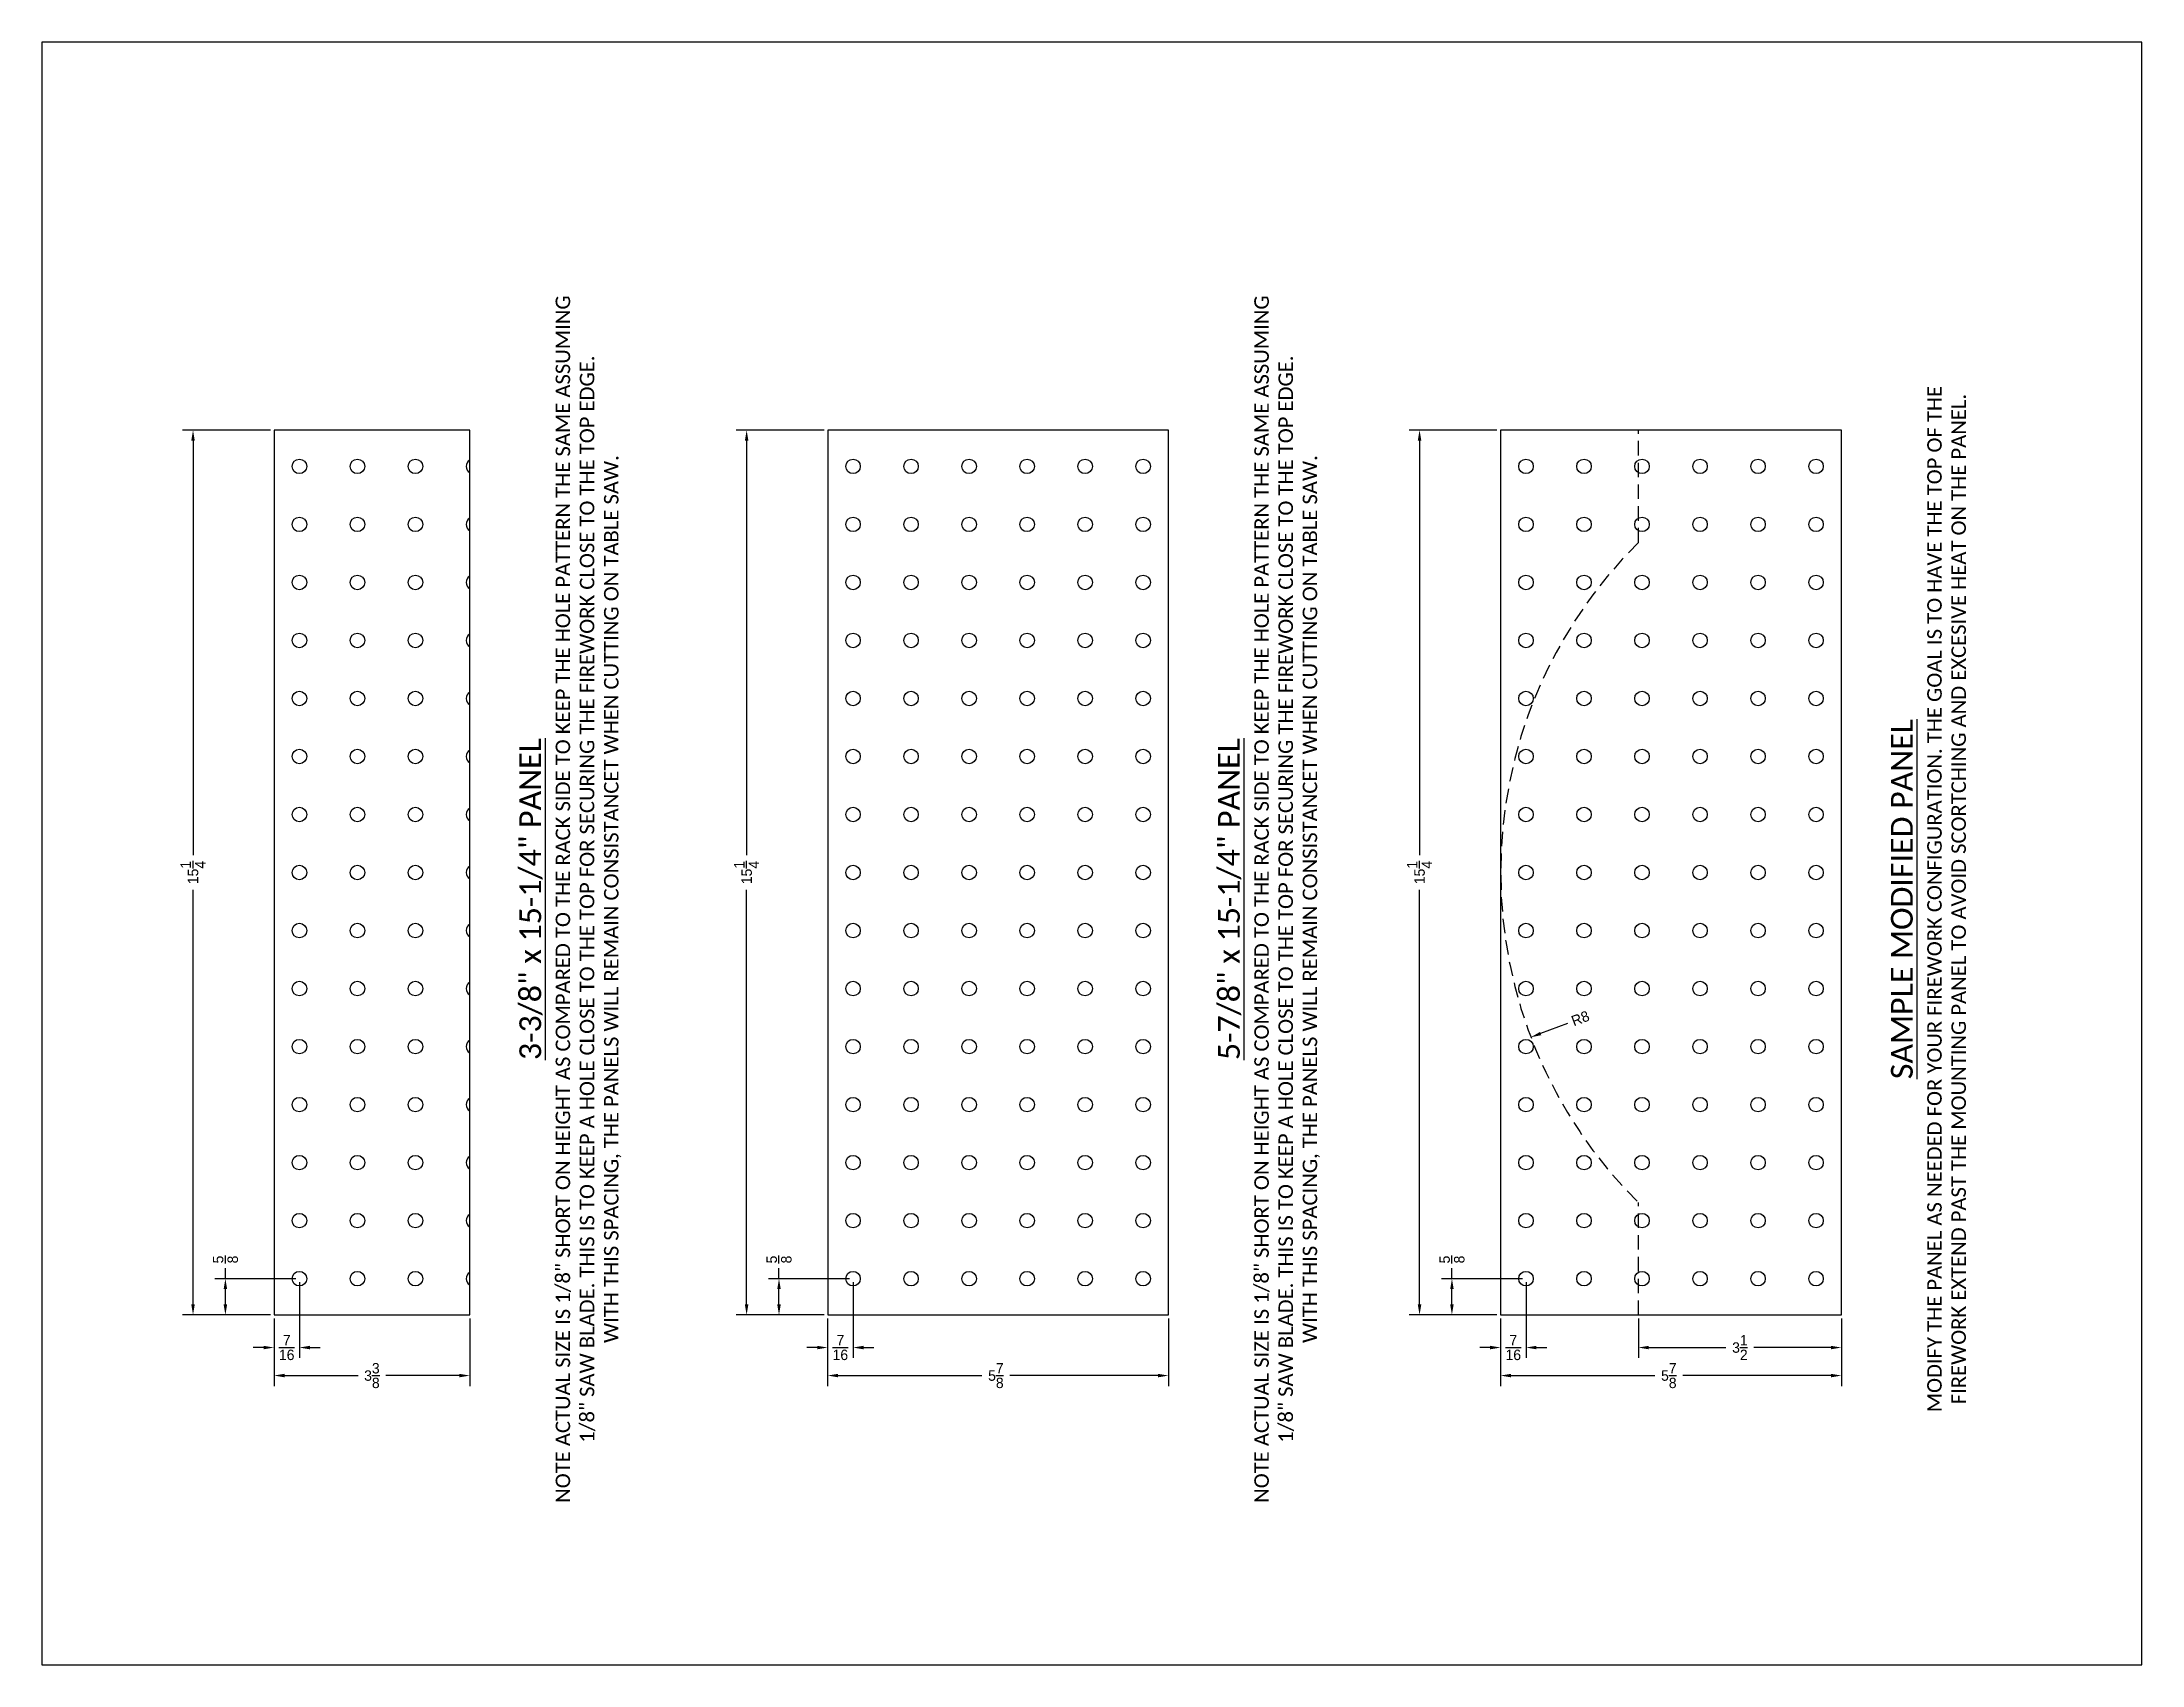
# Model space of a CAD drawing. Header units: inches. Extents: x 9.4 to 86.8, y 4.2 to 32.2.
# Drawn here: x 50.58 to 86.78, y 4.25 to 32.22 of the extents above; entities that cross this region are included whole.
import ezdxf

# ---------------------------------------------------------------- set-up
doc = ezdxf.new("R2010")
doc.units = ezdxf.units.IN
doc.header["$MEASUREMENT"] = 0
doc.linetypes.add('DASHED2', pattern=[0.375, 0.25, -0.125])
doc.dimstyles.get("Standard").update_dxf_attribs({"dimtxt": 0.18, "dimasz": 0.18, "dimexe": 0.18, "dimexo": 0.0625, "dimgap": 0.09, "dimtad": 0, "dimdec": 4, "dimzin": 0, "dimdsep": 46, "dimlunit": 5, "dimtxsty": 'Standard', "dimcen": 0.09, "dimadec": 0, "dimazin": 0, "dimtfac": 1, "dimtdec": 4, "dimtofl": 0, "dimtmove": 0, "dimatfit": 3, "dimfxl": 0, "dimtolj": 1, "dimtzin": 0, "dimarcsym": 0})

msp = doc.modelspace()

# ---------------------------------------------------------------- texts
at = {"char_height": 0.375, "attachment_point": 2, "rotation": 90}
for s, insert in [('{\\fCalibri|b0|i0|c0|p34;\\L3-3/8" x 15-1/4" PANEL\\P\\H0.6667x;\\lNOTE ACTUAL SIZE IS 1/8" SHORT ON HEIGHT AS COMPARED TO THE RACK SIDE TO KEEP THE HOLE PATTERN THE SAME ASSUMING\\P1/8" SAW BLADE. THIS IS TO KEEP A HOLE CLOSE TO THE TOP FOR SECURING THE FIREWORK CLOSE TO THE TOP EDGE.\\PWITH THIS SPACING, THE PANELS WILL REMAIN CONSISTANCET WHEN CUTTING ON TABLE SAW.}', (58.80953, 17.44594)), ('{\\fCalibri|b0|i0|c0|p34;\\L5-7/8" x 15-1/4" PANEL\\P\\H0.6667x;\\lNOTE ACTUAL SIZE IS 1/8" SHORT ON HEIGHT AS COMPARED TO THE RACK SIDE TO KEEP THE HOLE PATTERN THE SAME ASSUMING\\P1/8" SAW BLADE. THIS IS TO KEEP A HOLE CLOSE TO THE TOP FOR SECURING THE FIREWORK CLOSE TO THE TOP EDGE.\\PWITH THIS SPACING, THE PANELS WILL REMAIN CONSISTANCET WHEN CUTTING ON TABLE SAW.}', (70.85324, 17.44594)), ('{\\fCalibri|b0|i0|c0|p34;\\LSAMPLE MODIFIED PANEL\\P\\H0.6667x;\\lMODIFY THE PANEL AS NEEDED FOR YOUR FIREWORK CONFIGURATION. THE GOAL IS TO HAVE THE TOP OF THE\\PFIREWORK EXTEND PAST THE MOUNTING PANEL TO AVOID SCORTCHING AND EXCESIVE HEAT ON THE PANEL.}', (82.45316, 17.44594))]:
    msp.add_mtext(s, dxfattribs=dict(at, insert=insert))

# ---------------------------------------------------------------- blocks, each defined once
blk = doc.blocks.new('*D20')
at = {"color": 0, "lineweight": -2}
for p, q in [((54.581, 10.217), (54.581, 9.054)), ((57.956, 10.217), (57.956, 9.054)), ((54.761, 9.234), (56.028, 9.234)), ((57.776, 9.234), (56.508, 9.234))]:
    blk.add_line(p, q, dxfattribs=at)
at = {"color": 0}
for points in [[(54.761, 9.264), (54.761, 9.204), (54.581, 9.234)], [(57.776, 9.264), (57.776, 9.204), (57.956, 9.234)]]:
    blk.add_solid(points, dxfattribs=at)
at = {"layer": 'Defpoints', "color": 0}
for p in [(54.581, 10.279), (57.956, 10.279), (57.956, 9.234)]:
    blk.add_point(p, dxfattribs=at)
at = {"color": 0, "insert": (56.268, 9.234), "char_height": 0.18, "attachment_point": 5}
blk.add_mtext('\\A1;3{\\H1.000000x;\\S3/8;}', dxfattribs=at)
blk = doc.blocks.new('*D21')
at = {"color": 0, "lineweight": -2}
for p, q in [((54.518, 25.529), (53.004, 25.529)), ((53.184, 25.349), (53.184, 18.204)), ((53.184, 10.459), (53.184, 17.604)), ((54.518, 10.279), (53.004, 10.279))]:
    blk.add_line(p, q, dxfattribs=at)
at = {"color": 0}
for points in [[(53.154, 25.349), (53.214, 25.349), (53.184, 25.529)], [(53.154, 10.459), (53.214, 10.459), (53.184, 10.279)]]:
    blk.add_solid(points, dxfattribs=at)
at = {"layer": 'Defpoints', "color": 0}
for p in [(53.184, 25.529), (54.581, 25.529), (54.581, 10.279)]:
    blk.add_point(p, dxfattribs=at)
at = {"color": 0, "insert": (53.184, 17.904), "char_height": 0.18, "attachment_point": 5, "rotation": 90}
blk.add_mtext('\\A1;15{\\H1.000000x;\\S1/4;}', dxfattribs=at)
blk = doc.blocks.new('*D22')
at = {"color": 0, "lineweight": -2}
for p, q in [((55.018, 10.842), (55.018, 9.537)), ((54.581, 10.217), (54.581, 9.537)), ((54.401, 9.717), (54.221, 9.717)), ((55.198, 9.717), (55.378, 9.717))]:
    blk.add_line(p, q, dxfattribs=at)
at = {"color": 0}
for points in [[(54.401, 9.747), (54.401, 9.687), (54.581, 9.717)], [(55.198, 9.747), (55.198, 9.687), (55.018, 9.717)]]:
    blk.add_solid(points, dxfattribs=at)
at = {"layer": 'Defpoints', "color": 0}
for p in [(55.018, 10.904), (54.581, 10.279), (55.018, 9.717)]:
    blk.add_point(p, dxfattribs=at)
at = {"color": 0, "insert": (54.799, 9.717), "char_height": 0.18, "attachment_point": 5}
blk.add_mtext('\\A1;{\\H1.000000x;\\S7/16;}', dxfattribs=at)
blk = doc.blocks.new('*D23')
at = {"color": 0, "lineweight": -2}
for p, q in [((54.956, 10.904), (53.562, 10.904)), ((53.742, 10.904), (53.742, 11.084)), ((53.742, 10.459), (53.742, 10.724)), ((54.518, 10.279), (53.562, 10.279))]:
    blk.add_line(p, q, dxfattribs=at)
at = {"color": 0}
for points in [[(53.712, 10.724), (53.772, 10.724), (53.742, 10.904)], [(53.712, 10.459), (53.772, 10.459), (53.742, 10.279)]]:
    blk.add_solid(points, dxfattribs=at)
at = {"layer": 'Defpoints', "color": 0}
for p in [(53.742, 10.904), (55.018, 10.904), (54.581, 10.279)]:
    blk.add_point(p, dxfattribs=at)
at = {"color": 0, "insert": (53.742, 11.234), "char_height": 0.18, "attachment_point": 5, "rotation": 90}
blk.add_mtext('\\A1;{\\H1.000000x;\\S5/8;}', dxfattribs=at)
blk = doc.blocks.new('*D25')
at = {"color": 0, "lineweight": -2}
for p, q in [((64.062, 25.529), (62.547, 25.529)), ((62.727, 25.349), (62.727, 18.204)), ((62.727, 10.459), (62.727, 17.604)), ((64.062, 10.279), (62.547, 10.279))]:
    blk.add_line(p, q, dxfattribs=at)
at = {"color": 0}
for points in [[(62.697, 25.349), (62.757, 25.349), (62.727, 25.529)], [(62.697, 10.459), (62.757, 10.459), (62.727, 10.279)]]:
    blk.add_solid(points, dxfattribs=at)
at = {"layer": 'Defpoints', "color": 0}
for p in [(62.727, 25.529), (64.124, 25.529), (64.124, 10.279)]:
    blk.add_point(p, dxfattribs=at)
at = {"color": 0, "insert": (62.727, 17.904), "char_height": 0.18, "attachment_point": 5, "rotation": 90}
blk.add_mtext('\\A1;15{\\H1.000000x;\\S1/4;}', dxfattribs=at)
blk = doc.blocks.new('*D27')
at = {"color": 0, "lineweight": -2}
for p, q in [((64.499, 10.904), (63.105, 10.904)), ((63.285, 10.904), (63.285, 11.084)), ((63.285, 10.459), (63.285, 10.724)), ((64.062, 10.279), (63.105, 10.279))]:
    blk.add_line(p, q, dxfattribs=at)
at = {"color": 0}
for points in [[(63.255, 10.724), (63.315, 10.724), (63.285, 10.904)], [(63.255, 10.459), (63.315, 10.459), (63.285, 10.279)]]:
    blk.add_solid(points, dxfattribs=at)
at = {"layer": 'Defpoints', "color": 0}
for p in [(63.285, 10.904), (64.562, 10.904), (64.124, 10.279)]:
    blk.add_point(p, dxfattribs=at)
at = {"color": 0, "insert": (63.285, 11.234), "char_height": 0.18, "attachment_point": 5, "rotation": 90}
blk.add_mtext('\\A1;{\\H1.000000x;\\S5/8;}', dxfattribs=at)
blk = doc.blocks.new('*D24')
at = {"color": 0, "lineweight": -2}
for p, q in [((64.124, 10.217), (64.124, 9.054)), ((69.999, 10.217), (69.999, 9.054)), ((64.304, 9.234), (66.784, 9.234)), ((69.819, 9.234), (67.264, 9.234))]:
    blk.add_line(p, q, dxfattribs=at)
at = {"color": 0}
for points in [[(64.304, 9.264), (64.304, 9.204), (64.124, 9.234)], [(69.819, 9.264), (69.819, 9.204), (69.999, 9.234)]]:
    blk.add_solid(points, dxfattribs=at)
at = {"layer": 'Defpoints', "color": 0}
for p in [(64.124, 10.279), (69.999, 10.279), (69.999, 9.234)]:
    blk.add_point(p, dxfattribs=at)
at = {"color": 0, "insert": (67.024, 9.234), "char_height": 0.18, "attachment_point": 5}
blk.add_mtext('\\A1;5{\\H1.000000x;\\S7/8;}', dxfattribs=at)
blk = doc.blocks.new('*D26')
at = {"color": 0, "lineweight": -2}
for p, q in [((64.562, 10.842), (64.562, 9.537)), ((64.124, 10.217), (64.124, 9.537)), ((63.944, 9.717), (63.764, 9.717)), ((64.742, 9.717), (64.922, 9.717))]:
    blk.add_line(p, q, dxfattribs=at)
at = {"color": 0}
for points in [[(63.944, 9.747), (63.944, 9.687), (64.124, 9.717)], [(64.742, 9.747), (64.742, 9.687), (64.562, 9.717)]]:
    blk.add_solid(points, dxfattribs=at)
at = {"layer": 'Defpoints', "color": 0}
for p in [(64.562, 10.904), (64.124, 10.279), (64.562, 9.717)]:
    blk.add_point(p, dxfattribs=at)
at = {"color": 0, "insert": (64.343, 9.717), "char_height": 0.18, "attachment_point": 5}
blk.add_mtext('\\A1;{\\H1.000000x;\\S7/16;}', dxfattribs=at)
blk = doc.blocks.new('*D30')
at = {"color": 0, "lineweight": -2}
for p, q in [((75.724, 10.217), (75.724, 9.054)), ((81.599, 10.217), (81.599, 9.054)), ((75.904, 9.234), (78.384, 9.234)), ((81.419, 9.234), (78.864, 9.234))]:
    blk.add_line(p, q, dxfattribs=at)
at = {"color": 0}
for points in [[(75.904, 9.264), (75.904, 9.204), (75.724, 9.234)], [(81.419, 9.264), (81.419, 9.204), (81.599, 9.234)]]:
    blk.add_solid(points, dxfattribs=at)
at = {"layer": 'Defpoints', "color": 0}
for p in [(75.724, 10.279), (81.599, 10.279), (81.599, 9.234)]:
    blk.add_point(p, dxfattribs=at)
at = {"color": 0, "insert": (78.624, 9.234), "char_height": 0.18, "attachment_point": 5}
blk.add_mtext('\\A1;5{\\H1.000000x;\\S7/8;}', dxfattribs=at)
blk = doc.blocks.new('*D31')
at = {"color": 0, "lineweight": -2}
for p, q in [((76.162, 10.842), (76.162, 9.537)), ((75.724, 10.217), (75.724, 9.537)), ((75.544, 9.717), (75.364, 9.717)), ((76.342, 9.717), (76.522, 9.717))]:
    blk.add_line(p, q, dxfattribs=at)
at = {"color": 0}
for points in [[(75.544, 9.747), (75.544, 9.687), (75.724, 9.717)], [(76.342, 9.747), (76.342, 9.687), (76.162, 9.717)]]:
    blk.add_solid(points, dxfattribs=at)
at = {"layer": 'Defpoints', "color": 0}
for p in [(76.162, 10.904), (75.724, 10.279), (76.162, 9.717)]:
    blk.add_point(p, dxfattribs=at)
at = {"color": 0, "insert": (75.943, 9.717), "char_height": 0.18, "attachment_point": 5}
blk.add_mtext('\\A1;{\\H1.000000x;\\S7/16;}', dxfattribs=at)
blk = doc.blocks.new('*D29')
at = {"color": 0, "lineweight": -2}
for p, q in [((76.099, 10.904), (74.705, 10.904)), ((74.885, 10.904), (74.885, 11.084)), ((74.885, 10.459), (74.885, 10.724)), ((75.662, 10.279), (74.705, 10.279))]:
    blk.add_line(p, q, dxfattribs=at)
at = {"color": 0}
for points in [[(74.855, 10.724), (74.915, 10.724), (74.885, 10.904)], [(74.855, 10.459), (74.915, 10.459), (74.885, 10.279)]]:
    blk.add_solid(points, dxfattribs=at)
at = {"layer": 'Defpoints', "color": 0}
for p in [(74.885, 10.904), (76.162, 10.904), (75.724, 10.279)]:
    blk.add_point(p, dxfattribs=at)
at = {"color": 0, "insert": (74.885, 11.234), "char_height": 0.18, "attachment_point": 5, "rotation": 90}
blk.add_mtext('\\A1;{\\H1.000000x;\\S5/8;}', dxfattribs=at)
blk = doc.blocks.new('*D28')
at = {"color": 0, "lineweight": -2}
for p, q in [((75.662, 25.529), (74.147, 25.529)), ((74.327, 25.349), (74.327, 18.204)), ((74.327, 10.459), (74.327, 17.604)), ((75.662, 10.279), (74.147, 10.279))]:
    blk.add_line(p, q, dxfattribs=at)
at = {"color": 0}
for points in [[(74.297, 25.349), (74.357, 25.349), (74.327, 25.529)], [(74.297, 10.459), (74.357, 10.459), (74.327, 10.279)]]:
    blk.add_solid(points, dxfattribs=at)
at = {"layer": 'Defpoints', "color": 0}
for p in [(74.327, 25.529), (75.724, 25.529), (75.724, 10.279)]:
    blk.add_point(p, dxfattribs=at)
at = {"color": 0, "insert": (74.327, 17.904), "char_height": 0.18, "attachment_point": 5, "rotation": 90}
blk.add_mtext('\\A1;15{\\H1.000000x;\\S1/4;}', dxfattribs=at)
blk = doc.blocks.new('*D32')
at = {"color": 0, "lineweight": -2}
for p, q in [((78.099, 10.217), (78.099, 9.537)), ((81.599, 10.217), (81.599, 9.537)), ((78.279, 9.717), (79.609, 9.717)), ((81.419, 9.717), (80.089, 9.717))]:
    blk.add_line(p, q, dxfattribs=at)
at = {"color": 0}
for points in [[(78.279, 9.747), (78.279, 9.687), (78.099, 9.717)], [(81.419, 9.747), (81.419, 9.687), (81.599, 9.717)]]:
    blk.add_solid(points, dxfattribs=at)
at = {"layer": 'Defpoints', "color": 0}
for p in [(78.099, 10.279), (81.599, 10.279), (78.099, 9.717)]:
    blk.add_point(p, dxfattribs=at)
at = {"color": 0, "insert": (79.849, 9.717), "char_height": 0.18, "attachment_point": 5}
blk.add_mtext('\\A1;3{\\H1.000000x;\\S1/2;}', dxfattribs=at)
blk = doc.blocks.new('*D33')
at = {"color": 0, "lineweight": -2}
blk.add_line((76.875, 15.304), (76.413, 15.129), dxfattribs=at)
at = {"color": 0}
blk.add_solid([(76.403, 15.157), (76.424, 15.101), (76.245, 15.065)], dxfattribs=at)
at = {"layer": 'Defpoints', "color": 0}
for p in [(83.724, 17.904), (76.245, 15.065)]:
    blk.add_point(p, dxfattribs=at)
at = {"color": 0, "insert": (77.099, 15.389), "char_height": 0.18, "attachment_point": 5, "rotation": 20.7883}
blk.add_mtext('\\A1;R8', dxfattribs=at)

# ---------------------------------------------------------------- dimensions: what is measured, and where the dimension line sits
for base, p1, p2, picture, middle in [((53.18363, 25.52915), (54.58067, 10.27915), (54.58067, 25.52915), '*D21', (53.18363, 17.90415)), ((62.72734, 25.52915), (64.12438, 10.27915), (64.12438, 25.52915), '*D25', (62.72734, 17.90415)), ((74.32726, 25.52915), (75.7243, 10.27915), (75.7243, 25.52915), '*D28', (74.32726, 17.90415)), ((53.7415, 10.90415), (54.58067, 10.27915), (55.01817, 10.90415), '*D23', (53.7415, 11.23415)), ((63.28521, 10.90415), (64.12438, 10.27915), (64.56188, 10.90415), '*D27', (63.28521, 11.23415)), ((74.88513, 10.90415), (75.7243, 10.27915), (76.1618, 10.90415), '*D29', (74.88513, 11.23415))]:
    dim = msp.add_linear_dim(base=base, p1=p1, p2=p2, angle=90, dimstyle='Standard')
    dim.commit()
    dim.dimension.update_dxf_attribs({"geometry": picture, "text_midpoint": middle})
dim = msp.add_radius_dim(center=(83.7243, 17.90415), mpoint=(76.24512, 15.06482), dimstyle='Standard')
dim.commit()
dim.dimension.update_dxf_attribs({"geometry": '*D33', "text_midpoint": (77.09919, 15.38905), "dimtype": 164})
for base, p1, p2, picture, middle in [((55.01817, 9.71661), (54.58067, 10.27915), (55.01817, 10.90415), '*D22', (54.79942, 9.71661)), ((64.56188, 9.71661), (64.12438, 10.27915), (64.56188, 10.90415), '*D26', (64.34313, 9.71661)), ((76.1618, 9.71661), (75.7243, 10.27915), (76.1618, 10.90415), '*D31', (75.94305, 9.71661)), ((78.0993, 9.71661), (81.5993, 10.27915), (78.0993, 10.27915), '*D32', (79.8493, 9.71661))]:
    dim = msp.add_linear_dim(base=base, p1=p1, p2=p2, dimstyle='Standard')
    dim.commit()
    dim.dimension.update_dxf_attribs({"geometry": picture, "text_midpoint": middle})
for base, p1, p2, picture, middle in [((57.95567, 9.23378), (54.58067, 10.27915), (57.95567, 10.27915), '*D20', (56.26817, 9.23378)), ((69.99938, 9.23378), (64.12438, 10.27915), (69.99938, 10.27915), '*D24', (67.02437, 9.23378)), ((81.5993, 9.23378), (75.7243, 10.27915), (81.5993, 10.27915), '*D30', (78.62429, 9.23378))]:
    dim = msp.add_linear_dim(base=base, p1=p1, p2=p2, dimstyle='Standard')
    dim.commit()
    dim.dimension.update_dxf_attribs({"geometry": picture, "text_midpoint": middle, "dimtype": 160})

# ---------------------------------------------------------------- linework, layer by layer
for p, q in [((57.95567, 25.52915), (54.58067, 25.52915)), ((54.58067, 25.52915), (54.58067, 10.27915)), ((57.95567, 10.27915), (57.95567, 25.52915)), ((64.12438, 25.52915), (64.12438, 10.27915)), ((69.99938, 25.52915), (64.12438, 25.52915)), ((69.99938, 10.27915), (69.99938, 25.52915)), ((81.5993, 25.52915), (75.7243, 25.52915)), ((75.7243, 25.52915), (75.7243, 10.27915)), ((81.5993, 10.27915), (81.5993, 25.52915)), ((54.58067, 10.27915), (57.95567, 10.27915)), ((64.12438, 10.27915), (69.99938, 10.27915)), ((75.7243, 10.27915), (81.5993, 10.27915))]:
    msp.add_line(p, q)
at = {"linetype": 'DASHED2'}
for p, q in [((78.0993, 23.59268), (78.0993, 25.52915)), ((78.0993, 10.27915), (78.0993, 12.21562))]:
    msp.add_line(p, q, dxfattribs=at)
msp.add_lwpolyline([(50.58072, 4.24576), (86.78055, 4.24576), (86.78055, 32.21835), (50.58072, 32.21835)], close=True)
for centre in [(55.01817, 24.90415), (56.01817, 24.90415), (57.01817, 24.90415), (64.56188, 24.90415), (65.56188, 24.90415), (66.56188, 24.90415), (67.56188, 24.90415), (68.56188, 24.90415), (69.56188, 24.90415), (76.1618, 24.90415), (77.1618, 24.90415), (78.1618, 24.90415), (79.1618, 24.90415), (80.1618, 24.90415), (81.1618, 24.90415), (55.01817, 23.90415), (56.01817, 23.90415), (57.01817, 23.90415), (64.56188, 23.90415), (65.56188, 23.90415), (66.56188, 23.90415), (67.56188, 23.90415), (68.56188, 23.90415), (69.56188, 23.90415), (76.1618, 23.90415), (77.1618, 23.90415), (78.1618, 23.90415), (79.1618, 23.90415), (80.1618, 23.90415), (81.1618, 23.90415), (55.01817, 22.90415), (56.01817, 22.90415), (57.01817, 22.90415), (64.56188, 22.90415), (65.56188, 22.90415), (66.56188, 22.90415), (67.56188, 22.90415), (68.56188, 22.90415), (69.56188, 22.90415), (76.1618, 22.90415), (77.1618, 22.90415), (78.1618, 22.90415), (79.1618, 22.90415), (80.1618, 22.90415), (81.1618, 22.90415), (55.01817, 21.90415), (56.01817, 21.90415), (57.01817, 21.90415), (64.56188, 21.90415), (65.56188, 21.90415), (66.56188, 21.90415), (67.56188, 21.90415), (68.56188, 21.90415), (69.56188, 21.90415), (76.1618, 21.90415), (77.1618, 21.90415), (78.1618, 21.90415), (79.1618, 21.90415), (80.1618, 21.90415), (81.1618, 21.90415), (55.01817, 20.90415), (56.01817, 20.90415), (57.01817, 20.90415), (64.56188, 20.90415), (65.56188, 20.90415), (66.56188, 20.90415), (67.56188, 20.90415), (68.56188, 20.90415), (69.56188, 20.90415), (76.1618, 20.90415), (77.1618, 20.90415), (78.1618, 20.90415), (79.1618, 20.90415), (80.1618, 20.90415), (81.1618, 20.90415), (55.01817, 19.90415), (56.01817, 19.90415), (57.01817, 19.90415), (64.56188, 19.90415), (65.56188, 19.90415), (66.56188, 19.90415), (67.56188, 19.90415), (68.56188, 19.90415), (69.56188, 19.90415), (76.1618, 19.90415), (77.1618, 19.90415), (78.1618, 19.90415), (79.1618, 19.90415), (80.1618, 19.90415), (81.1618, 19.90415), (55.01817, 18.90415), (56.01817, 18.90415), (57.01817, 18.90415), (64.56188, 18.90415), (65.56188, 18.90415), (66.56188, 18.90415), (67.56188, 18.90415), (68.56188, 18.90415), (69.56188, 18.90415), (76.1618, 18.90415), (77.1618, 18.90415), (78.1618, 18.90415), (79.1618, 18.90415), (80.1618, 18.90415), (81.1618, 18.90415), (55.01817, 17.90415), (56.01817, 17.90415), (57.01817, 17.90415), (64.56188, 17.90415), (65.56188, 17.90415), (66.56188, 17.90415), (67.56188, 17.90415), (68.56188, 17.90415), (69.56188, 17.90415), (76.1618, 17.90415), (77.1618, 17.90415), (78.1618, 17.90415), (79.1618, 17.90415), (80.1618, 17.90415), (81.1618, 17.90415), (55.01817, 16.90415), (56.01817, 16.90415), (57.01817, 16.90415), (64.56188, 16.90415), (65.56188, 16.90415), (66.56188, 16.90415), (67.56188, 16.90415), (68.56188, 16.90415), (69.56188, 16.90415), (76.1618, 16.90415), (77.1618, 16.90415), (78.1618, 16.90415), (79.1618, 16.90415), (80.1618, 16.90415), (81.1618, 16.90415), (55.01817, 15.90415), (56.01817, 15.90415), (57.01817, 15.90415), (64.56188, 15.90415), (65.56188, 15.90415), (66.56188, 15.90415), (67.56188, 15.90415), (68.56188, 15.90415), (69.56188, 15.90415), (76.1618, 15.90415), (77.1618, 15.90415), (78.1618, 15.90415), (79.1618, 15.90415), (80.1618, 15.90415), (81.1618, 15.90415), (55.01817, 14.90415), (56.01817, 14.90415), (57.01817, 14.90415), (64.56188, 14.90415), (65.56188, 14.90415), (66.56188, 14.90415), (67.56188, 14.90415), (68.56188, 14.90415), (69.56188, 14.90415), (76.1618, 14.90415), (77.1618, 14.90415), (78.1618, 14.90415), (79.1618, 14.90415), (80.1618, 14.90415), (81.1618, 14.90415), (55.01817, 13.90415), (56.01817, 13.90415), (57.01817, 13.90415), (64.56188, 13.90415), (65.56188, 13.90415), (66.56188, 13.90415), (67.56188, 13.90415), (68.56188, 13.90415), (69.56188, 13.90415), (76.1618, 13.90415), (77.1618, 13.90415), (78.1618, 13.90415), (79.1618, 13.90415), (80.1618, 13.90415), (81.1618, 13.90415), (55.01817, 12.90415), (56.01817, 12.90415), (57.01817, 12.90415), (64.56188, 12.90415), (65.56188, 12.90415), (66.56188, 12.90415), (67.56188, 12.90415), (68.56188, 12.90415), (69.56188, 12.90415), (76.1618, 12.90415), (77.1618, 12.90415), (78.1618, 12.90415), (79.1618, 12.90415), (80.1618, 12.90415), (81.1618, 12.90415), (55.01817, 11.90415), (56.01817, 11.90415), (57.01817, 11.90415), (64.56188, 11.90415), (65.56188, 11.90415), (66.56188, 11.90415), (67.56188, 11.90415), (68.56188, 11.90415), (69.56188, 11.90415), (76.1618, 11.90415), (77.1618, 11.90415), (78.1618, 11.90415), (79.1618, 11.90415), (80.1618, 11.90415), (81.1618, 11.90415), (55.01817, 10.90415), (56.01817, 10.90415), (57.01817, 10.90415), (64.56188, 10.90415), (65.56188, 10.90415), (66.56188, 10.90415), (67.56188, 10.90415), (68.56188, 10.90415), (69.56188, 10.90415), (76.1618, 10.90415), (77.1618, 10.90415), (78.1618, 10.90415), (79.1618, 10.90415), (80.1618, 10.90415), (81.1618, 10.90415)]:
    msp.add_circle(centre, 0.125)
for centre in [(58.01817, 24.90415), (58.01817, 23.90415), (58.01817, 22.90415), (58.01817, 21.90415), (58.01817, 20.90415), (58.01817, 19.90415), (58.01817, 18.90415), (58.01817, 17.90415), (58.01817, 16.90415), (58.01817, 15.90415), (58.01817, 14.90415), (58.01817, 13.90415), (58.01817, 12.90415), (58.01817, 11.90415), (58.01817, 10.90415)]:
    msp.add_arc(centre, 0.125, 120, 240)
msp.add_arc((83.7243, 17.90415), 8, 134.678264, 225.321736, dxfattribs=at)

msp.set_redraw_order([(e.dxf.handle, doc.entitydb.next_handle()) for e in msp.query("TEXT MTEXT ATTDEF DIMENSION ARC_DIMENSION")])  # texts and dimensions are drawn at this point

doc.saveas('drawing.dxf')
